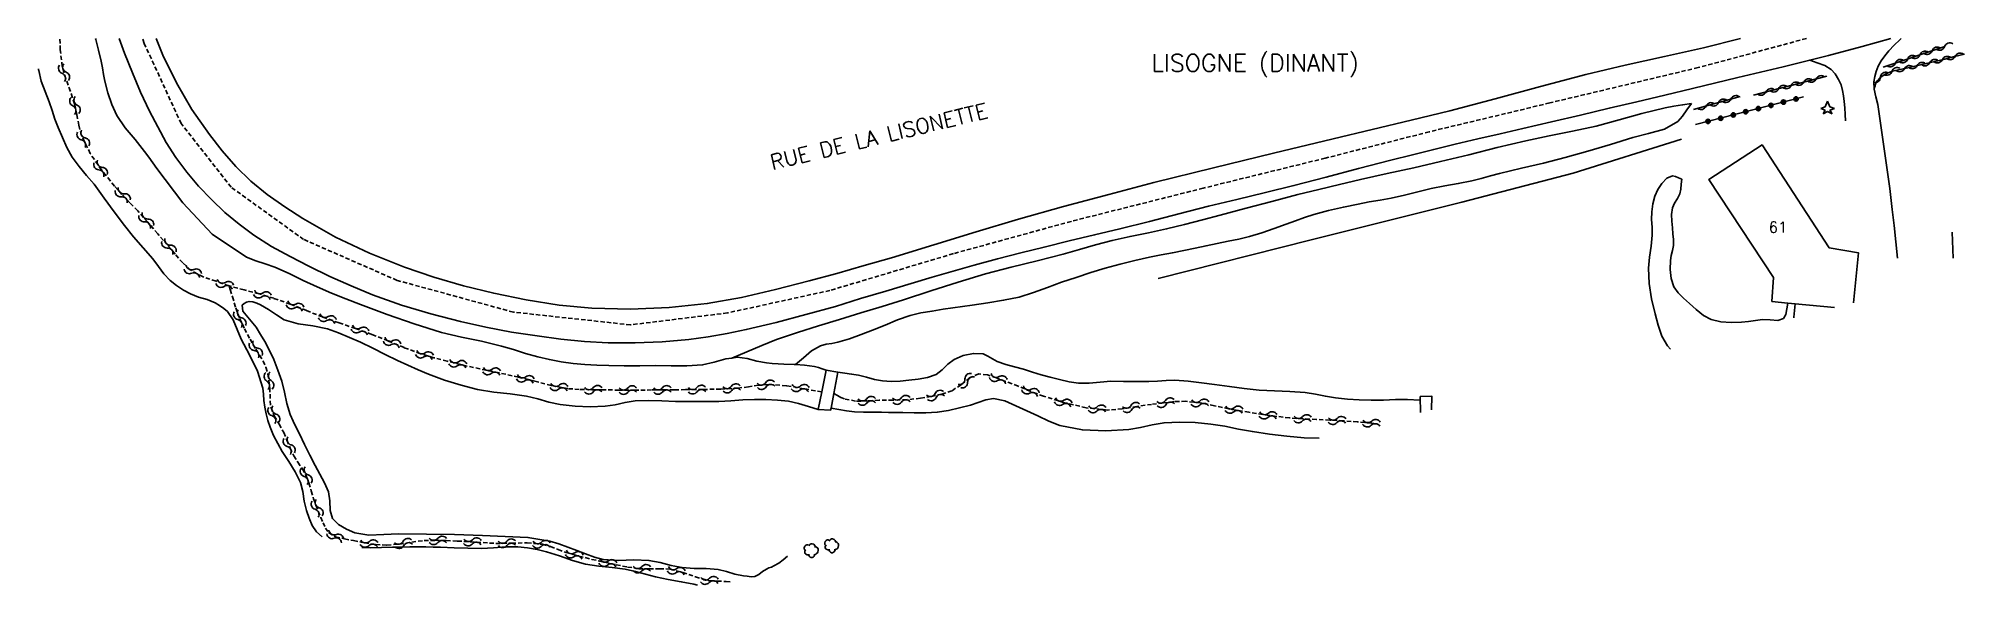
# Model space of a CAD drawing. Header units: millimetres. Extents: x 192000 to 193000, y 106000 to 107000.
# Drawn here: x 192301.9 to 192524.7, y 106936.7 to 107000 of the extents above; entities that cross this region are included whole.
import ezdxf
from ezdxf.enums import TextEntityAlignment as Align

# ---------------------------------------------------------------- set-up
doc = ezdxf.new("R2010")
doc.units = ezdxf.units.MM
doc.linetypes.add('DASHED', pattern=[0.75, 0.5, -0.25])
doc.layers.get('0').update_dxf_attribs({"linetype": 'CONTINUOUS'})
for name, color, linetype in [('W0001', 6, 'DASHED'), ('W0008', 7, 'CONTINUOUS'), ('W0017', 7, 'CONTINUOUS'), ('W0101', 7, 'CONTINUOUS'), ('W0120', 7, 'CONTINUOUS'), ('W0211', 2, 'CONTINUOUS'), ('W0214', 2, 'CONTINUOUS'), ('W0300', 7, 'CONTINUOUS'), ('W0303', 7, 'CONTINUOUS'), ('W0310', 3, 'CONTINUOUS'), ('W0323', 7, 'CONTINUOUS'), ('W0501', 5, 'DASHED'), ('W0510', 5, 'CONTINUOUS'), ('W0980', 7, 'CONTINUOUS'), ('W0989', 7, 'CONTINUOUS'), ('W0991', 7, 'CONTINUOUS')]:
    doc.layers.add(name, color=color, linetype=linetype)
doc.styles.get("Standard").update_dxf_attribs({"font": 'romans.shx', "width": 0.85})

msp = doc.modelspace()

# ---------------------------------------------------------------- texts
at = {"layer": 'W0980'}
msp.add_text('LISOGNE (DINANT)', height=2, dxfattribs=at).set_placement((192442.67, 106997.03), align=Align.MIDDLE)
at = {"layer": 'W0989'}
msp.add_text('RUE DE LA LISONETTE', height=1.75, rotation=13.6242, dxfattribs=at).set_placement((192386.83, 106984.78))
at = {"layer": 'W0991'}
msp.add_text('61', height=1.25, dxfattribs=at).set_placement((192503.16, 106978.16), align=Align.MIDDLE_CENTER)

# ---------------------------------------------------------------- blocks, each defined once
blk = doc.blocks.new('T303')
for p, q in [((-0.77, 0), (-0.28, 0.21)), ((-0.28, -0.21), (-0.77, 0)), ((-0.28, 0.21), (0, 0.83)), ((0, 0.83), (0.28, 0.21)), ((0.28, 0.21), (0.83, 0)), ((0.83, 0), (0.28, -0.21)), ((-0.49, -0.63), (-0.28, -0.21)), ((0, -0.35), (-0.49, -0.63)), ((0.56, -0.63), (0, -0.35)), ((0.28, -0.21), (0.56, -0.63))]:
    blk.add_line(p, q)
blk = doc.blocks.new('T300')
for p, q in [((-0.8, 0.51), (-0.86, 0.34)), ((-0.86, 0.34), (-0.86, 0.17)), ((-0.86, 0.17), (-0.74, 0.06)), ((-0.69, 0.63), (-0.8, 0.51)), ((-0.8, -0.06), (-0.74, 0.06)), ((-0.74, 0.06), (-0.69, 0.11)), ((-0.57, 0.69), (-0.69, 0.63)), ((-0.46, 0.69), (-0.57, 0.69)), ((-0.29, 0.63), (-0.46, 0.69)), ((-0.29, 0.63), (-0.17, 0.74)), ((-0.23, 0.57), (-0.29, 0.63)), ((-0.17, 0.74), (-0.06, 0.8)), ((-0.06, 0.8), (0.06, 0.8)), ((0.06, 0.8), (0.23, 0.74)), ((0.23, 0.74), (0.34, 0.63)), ((0.34, 0.63), (0.4, 0.51)), ((0.46, 0.46), (0.34, 0.46)), ((0.4, 0.51), (0.4, 0.46)), ((0.57, 0.4), (0.46, 0.46)), ((0.57, 0.4), (0.69, 0.29)), ((0.69, 0.29), (0.74, 0.17)), ((0.74, 0.06), (0.69, -0.17)), ((0.74, 0.17), (0.74, 0.06)), ((-0.8, -0.17), (-0.8, -0.06)), ((-0.8, -0.23), (-0.8, -0.17)), ((-0.74, -0.34), (-0.8, -0.23)), ((-0.69, -0.4), (-0.74, -0.34)), ((-0.51, -0.46), (-0.69, -0.4)), ((-0.4, -0.46), (-0.51, -0.46)), ((-0.4, -0.46), (-0.34, -0.46)), ((-0.34, -0.46), (-0.34, -0.4)), ((-0.34, -0.51), (-0.34, -0.46)), ((-0.29, -0.63), (-0.34, -0.51)), ((-0.17, -0.74), (-0.29, -0.63)), ((-0.06, -0.8), (-0.17, -0.74)), ((0.06, -0.8), (-0.06, -0.8)), ((0.17, -0.74), (0.06, -0.8)), ((0.23, -0.69), (0.17, -0.74)), ((0.29, -0.46), (0.23, -0.46)), ((0.29, -0.63), (0.23, -0.69)), ((0.46, -0.4), (0.29, -0.46)), ((0.34, -0.51), (0.29, -0.63)), ((0.34, -0.51), (0.34, -0.46)), ((0.57, -0.34), (0.46, -0.4)), ((0.63, -0.29), (0.57, -0.34)), ((0.69, -0.17), (0.63, -0.29))]:
    blk.add_line(p, q)
blk = doc.blocks.new('t323o')
at = {"color": 0, "linetype": 'Continuous'}
for radius in [0.25, 0.15]:
    blk.add_circle((0, 0), radius, dxfattribs=at)
blk = doc.blocks.new('t310o')
at = {"color": 0, "linetype": 'Continuous'}
for centre, start, end in [((-0.5, 0.38), 216.8699, 323.1304), ((0.5, -0.37), 36.8699, 143.1303)]:
    blk.add_arc(centre, 0.625, start, end, dxfattribs=at)
blk = doc.blocks.new('t500o')
at = {"color": 0, "linetype": 'Continuous'}
for centre, start, end in [((-0.5, 0.625), 216.8699, 323.1301), ((0.5, -0.125), 36.8699, 143.1301), ((0.5, -0.625), 36.8699, 143.1301), ((-0.5, 0.125), 216.8699, 323.1301)]:
    blk.add_arc(centre, 0.625, start, end, dxfattribs=at)

# ---------------------------------------------------------------- linework, layer by layer
at = {"layer": 'W0001'}
msp.add_lwpolyline([(192506.45, 107000), (192493.94, 106996.63), (192476.75, 106992.54), (192462.82, 106989.2), (192450.78, 106986.15), (192436.67, 106982.68), (192421.39, 106978.84), (192407.76, 106975.1), (192393.48, 106970.84), (192381.64, 106968.24), (192370.4, 106966.86), (192356.85, 106968.33), (192343.4, 106972.01), (192332.59, 106976.74), (192324.2, 106982.79), (192318.42, 106990.15), (192314.14, 106999.44), (192313.94, 107000)], dxfattribs=at)
at = {"layer": 'W0008'}
for points in [[(192311.26, 107000), (192311.88, 106998.29), (192312.77, 106996.03), (192313.73, 106993.79), (192314.77, 106991.59), (192315.71, 106989.76), (192316.7, 106987.96), (192317.79, 106986.23), (192319.06, 106984.53), (192320.44, 106982.9), (192321.91, 106981.35), (192323.47, 106979.88), (192325.12, 106978.5), (192326.84, 106977.23), (192328.88, 106975.93), (192331.02, 106974.76), (192333.19, 106973.65), (192335.61, 106972.47), (192338.07, 106971.36), (192340.56, 106970.34), (192343.9, 106969.15), (192347.3, 106968.12), (192350.73, 106967.23), (192353.68, 106966.58), (192356.64, 106966.03), (192359.62, 106965.57), (192362.34, 106965.21), (192365.07, 106964.94), (192367.81, 106964.78), (192370.93, 106964.76), (192374.06, 106964.88), (192377.17, 106965.16), (192379.38, 106965.48), (192381.59, 106965.87), (192383.79, 106966.32), (192387.25, 106967.13), (192390.68, 106968.07), (192394.11, 106969), (192397.03, 106969.89), (192399.95, 106970.77), (192402.87, 106971.65), (192405.3, 106972.37), (192407.74, 106973.09), (192410.18, 106973.78), (192412.86, 106974.5), (192415.56, 106975.18), (192418.25, 106975.86), (192421.17, 106976.57), (192424.1, 106977.27), (192427.02, 106977.97), (192430.44, 106978.84), (192433.85, 106979.72), (192437.27, 106980.59), (192440.56, 106981.38), (192443.86, 106982.17), (192447.15, 106982.98), (192450.89, 106983.94), (192454.64, 106984.94), (192458.38, 106985.93), (192460.86, 106986.55), (192463.34, 106987.17), (192465.82, 106987.77), (192468.43, 106988.38), (192471.03, 106988.97), (192473.64, 106989.57), (192476.97, 106990.35), (192480.3, 106991.13), (192483.64, 106991.92), (192486.85, 106992.68), (192490.06, 106993.44), (192493.27, 106994.21)], [(192494.56, 106998.92), (192490.02, 106997.91), (192485.48, 106996.9), (192480.95, 106995.83), (192475.69, 106994.46), (192470.45, 106993.02), (192465.2, 106991.63), (192460.71, 106990.53), (192456.21, 106989.46), (192451.7, 106988.39), (192444.78, 106986.72), (192437.86, 106985.05), (192430.96, 106983.32), (192425.73, 106981.96), (192420.51, 106980.57), (192415.3, 106979.11), (192410.4, 106977.64), (192405.51, 106976.12), (192400.61, 106974.63), (192397.44, 106973.71), (192394.26, 106972.8), (192391.07, 106971.94), (192387.17, 106970.94), (192383.24, 106970.01), (192379.29, 106969.32), (192374.86, 106968.85), (192370.4, 106968.66), (192365.95, 106968.78), (192362.14, 106969.15), (192358.35, 106969.75), (192354.59, 106970.52), (192351.1, 106971.37), (192347.64, 106972.37), (192344.24, 106973.53), (192340.21, 106975.15), (192336.27, 106977.02), (192332.5, 106979.16), (192330.41, 106980.5), (192328.38, 106981.93), (192326.47, 106983.49), (192324.76, 106985.18), (192323.17, 106987), (192321.68, 106988.89), (192319.66, 106991.8), (192317.86, 106994.88), (192316.29, 106998.06), (192315.53, 107000)], [(192493.27, 106994.21), (192498.52, 106995.47), (192503.78, 106996.73), (192506.83, 106997.5), (192509.02, 106998.05), (192512.89, 106999.09), (192516.21, 107000)], [(192498.84, 107000), (192494.56, 106998.92)]]:
    msp.add_lwpolyline(points, dxfattribs=at)
at = {"layer": 'W0017'}
for points in [[(192516.99, 106974.59), (192516.8, 106976.46), (192516.61, 106978.34), (192516.39, 106980.2), (192516.09, 106982.64), (192515.75, 106985.08), (192515.41, 106987.51), (192515.18, 106989.13), (192514.95, 106990.74), (192514.7, 106992.35), (192514.5, 106993.24), (192514.29, 106994.12), (192514.24, 106994.99), (192514.35, 106995.6), (192514.52, 106996.2), (192514.76, 106996.78), (192515.1, 106997.41), (192515.52, 106998), (192515.98, 106998.57), (192516.59, 106999.23), (192517.25, 106999.84), (192517.41, 107000)], [(192506.83, 106997.5), (192507.7, 106997.19), (192508.57, 106996.88), (192509.31, 106996.43), (192509.78, 106995.9), (192510.16, 106995.27), (192510.46, 106994.62), (192510.64, 106994), (192510.74, 106993.36), (192510.83, 106992.72), (192510.89, 106991.97), (192510.93, 106991.22), (192510.96, 106990.46)]]:
    msp.add_lwpolyline(points, dxfattribs=at)
at = {"layer": 'W0101'}
for points in [[(192502.44, 106969.55), (192502.63, 106972.35), (192495.16, 106983.67), (192501.32, 106987.69), (192509.09, 106975.77), (192512.46, 106975.2), (192511.89, 106969.41)], [(192509.69, 106968.85), (192505.16, 106969.29), (192504.3, 106969.37), (192502.44, 106969.55)]]:
    msp.add_lwpolyline(points, dxfattribs=at)
at = {"layer": 'W0120'}
msp.add_lwpolyline([(192392.13, 106957.08), (192392.53, 106959.1), (192393.03, 106961.63), (192394.39, 106961.4), (192393.93, 106958.93), (192393.61, 106957.23), (192393.56, 106956.99)], close=True, dxfattribs=at)
for points in [[(192461.78, 106958.55), (192463.11, 106958.62), (192463.09, 106957.04)], [(192461.82, 106956.72), (192461.78, 106958.55)]]:
    msp.add_lwpolyline(points, dxfattribs=at)
at = {"layer": 'W0211'}
for points in [[(192493.14, 106992.48), (192492.13, 106992.31), (192491.12, 106992.15), (192490.11, 106991.96), (192487.43, 106991.33), (192484.77, 106990.58), (192482.11, 106989.87), (192479.4, 106989.28), (192476.68, 106988.73), (192473.98, 106988.15), (192470.68, 106987.37), (192467.4, 106986.55), (192464.11, 106985.75), (192461.04, 106985.05), (192457.96, 106984.36), (192454.88, 106983.67), (192452.45, 106983.1), (192450.03, 106982.52), (192447.61, 106981.93), (192444.61, 106981.15), (192441.63, 106980.35), (192438.64, 106979.55), (192436.57, 106979.01), (192434.5, 106978.47), (192432.42, 106977.96), (192430.32, 106977.51), (192428.21, 106977.1), (192426.12, 106976.63), (192424.22, 106976.12), (192422.34, 106975.57), (192420.46, 106975.04), (192417.46, 106974.27), (192414.46, 106973.54), (192411.47, 106972.76), (192408.3, 106971.8), (192405.14, 106970.78), (192401.98, 106969.77), (192399.51, 106969), (192397.05, 106968.24), (192394.58, 106967.47), (192392.15, 106966.73), (192389.72, 106965.99), (192387.31, 106965.16), (192385.58, 106964.47), (192383.86, 106963.74), (192382.14, 106963.01)], [(192504.3, 106969.37), (192504.18, 106968.72), (192504.06, 106968.07), (192503.8, 106967.59), (192503.14, 106967.37), (192502.26, 106967.43), (192501.39, 106967.47), (192500.57, 106967.37), (192499.76, 106967.25), (192498.95, 106967.17), (192497.76, 106967.13), (192496.56, 106967.19), (192495.44, 106967.46), (192494.54, 106967.95), (192493.71, 106968.62), (192492.92, 106969.33), (192492.24, 106969.93), (192491.6, 106970.57), (192491.11, 106971.27), (192490.8, 106972.22), (192490.69, 106973.26), (192490.72, 106974.3), (192490.82, 106974.88), (192490.96, 106975.46), (192491.06, 106976.05), (192491.06, 106976.72), (192491, 106977.4), (192490.96, 106978.08), (192490.9, 106978.86), (192490.86, 106979.65), (192490.95, 106980.4), (192491.2, 106980.94), (192491.53, 106981.47), (192491.79, 106982.02), (192491.91, 106982.57), (192491.98, 106983.15), (192492.04, 106983.73)]]:
    msp.add_lwpolyline(points, dxfattribs=at)
at = {"layer": 'W0214'}
for points in [[(192493.14, 106992.48), (192492.63, 106991.75), (192492.13, 106991.02), (192491.56, 106990.38), (192490.02, 106989.5), (192488.2, 106989.01), (192486.38, 106988.54), (192483.78, 106987.72), (192481.17, 106986.95), (192478.55, 106986.22), (192476.03, 106985.59), (192473.49, 106984.99), (192470.96, 106984.38), (192469.89, 106984.09), (192468.82, 106983.79), (192467.74, 106983.52), (192466.18, 106983.2), (192464.61, 106982.93), (192463.05, 106982.63), (192461.5, 106982.26), (192459.95, 106981.88), (192458.4, 106981.52), (192457.14, 106981.29), (192455.87, 106981.08), (192454.61, 106980.84), (192452.88, 106980.49), (192451.16, 106980.11), (192449.46, 106979.65), (192448.39, 106979.29), (192447.33, 106978.91), (192446.26, 106978.52), (192444.86, 106978.01), (192443.45, 106977.51), (192442.03, 106977.07), (192440.79, 106976.78), (192439.54, 106976.54), (192438.28, 106976.29), (192437, 106976.02), (192435.72, 106975.74), (192434.44, 106975.47), (192433.11, 106975.21), (192431.79, 106974.95), (192430.46, 106974.68), (192428.74, 106974.29), (192427.04, 106973.87), (192425.34, 106973.41), (192423.65, 106972.9), (192421.96, 106972.35), (192420.28, 106971.79), (192418.65, 106971.2), (192417.02, 106970.59), (192415.37, 106970.08), (192413.57, 106969.7), (192411.74, 106969.42), (192409.92, 106969.15), (192408.8, 106968.99), (192407.69, 106968.83), (192406.58, 106968.66), (192405.3, 106968.46), (192404.01, 106968.24), (192402.75, 106967.95), (192401.29, 106967.44), (192399.85, 106966.84), (192398.41, 106966.25), (192397.08, 106965.75), (192395.74, 106965.26), (192394.38, 106964.85), (192393.71, 106964.72), (192393.03, 106964.61), (192392.38, 106964.43), (192391.36, 106963.84), (192390.43, 106963.05), (192389.5, 106962.26)], [(192490.72, 106964.04), (192490.37, 106964.42), (192489.73, 106965.55), (192489.3, 106966.84), (192488.95, 106968.15), (192488.54, 106969.88), (192488.27, 106971.65), (192488.18, 106973.43), (192488.28, 106974.7), (192488.48, 106975.97), (192488.61, 106977.24), (192488.59, 106978.15), (192488.54, 106979.05), (192488.57, 106979.95), (192488.7, 106980.85), (192488.9, 106981.74), (192489.26, 106982.54), (192489.73, 106983.22), (192490.3, 106983.83), (192490.95, 106984.1), (192491.3, 106984.04), (192491.67, 106983.88), (192492.04, 106983.73)], [(192505.16, 106969.29), (192505.08, 106968.51), (192505.01, 106967.74), (192504.99, 106967.66)]]:
    msp.add_lwpolyline(points, dxfattribs=at)
at = {"layer": 'W0300'}
for points in [[(192492, 106988.36), (192479.46, 106984.41), (192466.57, 106981.06), (192449.16, 106976.7), (192431.45, 106972.23)], [(192523.33, 106977.6), (192523.43, 106974.57)]]:
    msp.add_lwpolyline(points, dxfattribs=at)
at = {"layer": 'W0310'}
for points in [[(192515.33, 106996.67), (192522.46, 106999.07)], [(192514.3, 106994.23), (192514.39, 106994.53), (192514.49, 106994.83), (192514.62, 106995.1), (192514.93, 106995.44), (192515.32, 106995.71), (192515.73, 106995.94), (192516.4, 106996.21), (192517.12, 106996.37), (192517.85, 106996.52), (192519, 106996.8), (192520.16, 106997.06), (192521.31, 106997.33), (192522.45, 106997.62), (192523.6, 106997.91), (192524.74, 106998.2)], [(192508.82, 106995.65), (192500.33, 106993.45)], [(192498.78, 106993.3), (192493.39, 106991.77)]]:
    msp.add_lwpolyline(points, dxfattribs=at)
at = {"layer": 'W0323'}
msp.add_lwpolyline([(192493.63, 106990.03), (192506.11, 106993.23)], dxfattribs=at)
at = {"layer": 'W0501'}
for points in [[(192323.96, 106971.37), (192322.45, 106971.9), (192320.95, 106972.42), (192319.58, 106973.15), (192318.61, 106974.02), (192317.73, 106975.04), (192316.87, 106976.07), (192315.71, 106977.39), (192314.56, 106978.73), (192313.4, 106980.05), (192312.49, 106981), (192311.57, 106981.94), (192310.7, 106982.92), (192309.23, 106984.75), (192307.9, 106986.69), (192306.9, 106988.76), (192306.58, 106989.96), (192306.35, 106991.2), (192306.09, 106992.43), (192305.61, 106993.88), (192305.09, 106995.32), (192304.66, 106996.77), (192304.43, 106998.69), (192304.39, 107000)], [(192392.53, 106959.1), (192390.48, 106959.46), (192388.44, 106959.82), (192386.39, 106959.96), (192385.22, 106959.86), (192384.04, 106959.69), (192382.87, 106959.54), (192380.83, 106959.43), (192378.79, 106959.38), (192376.75, 106959.36), (192375.45, 106959.34), (192374.15, 106959.33), (192372.85, 106959.32), (192370.96, 106959.31), (192369.08, 106959.31), (192367.19, 106959.34), (192365.84, 106959.35), (192364.48, 106959.38), (192363.14, 106959.48), (192361.23, 106959.83), (192359.34, 106960.33), (192357.45, 106960.82), (192355.21, 106961.3), (192352.98, 106961.76), (192350.76, 106962.27), (192349.2, 106962.65), (192347.65, 106963.06), (192346.11, 106963.52), (192344.22, 106964.22), (192342.35, 106965), (192340.48, 106965.76), (192338.58, 106966.44), (192336.68, 106967.1), (192334.78, 106967.77), (192332.91, 106968.51), (192331.04, 106969.25), (192329.15, 106969.93), (192327.43, 106970.45), (192325.7, 106970.91), (192323.96, 106971.37)], [(192323.96, 106971.37), (192324.09, 106970.94), (192324.35, 106970.11), (192324.73, 106968.84), (192325.18, 106967.61), (192325.75, 106966.4), (192326.39, 106965.21), (192327.05, 106964.04), (192327.47, 106963.35), (192327.89, 106962.67), (192328.23, 106961.96), (192328.44, 106961.19), (192328.57, 106960.38), (192328.66, 106959.57), (192328.7, 106958.82), (192328.71, 106958.07), (192328.8, 106957.33), (192329.19, 106956.33), (192329.74, 106955.37), (192330.28, 106954.41), (192330.66, 106953.51), (192331.03, 106952.6), (192331.44, 106951.71), (192331.91, 106950.96), (192332.42, 106950.22), (192332.86, 106949.46), (192333.2, 106948.56), (192333.46, 106947.64), (192333.74, 106946.71), (192334.01, 106946), (192334.28, 106945.28), (192334.58, 106944.58), (192334.83, 106943.96), (192335.11, 106943.34), (192335.47, 106942.83), (192336.29, 106942.34), (192337.31, 106942.09), (192338.35, 106941.89), (192339.63, 106941.62), (192340.93, 106941.44), (192342.23, 106941.37), (192343.66, 106941.48), (192345.09, 106941.72), (192346.52, 106941.89), (192347.8, 106941.92), (192349.09, 106941.89), (192350.38, 106941.84), (192351.86, 106941.76), (192353.35, 106941.65), (192354.83, 106941.56), (192356.64, 106941.59), (192358.45, 106941.64), (192360.22, 106941.46), (192361.13, 106941.19), (192362.04, 106940.85), (192362.95, 106940.53), (192364.43, 106940.1), (192365.94, 106939.72), (192367.45, 106939.38), (192368.75, 106939.09), (192370.05, 106938.83), (192371.37, 106938.64), (192372.56, 106938.61), (192373.76, 106938.64), (192374.95, 106938.59), (192376.44, 106938.21), (192377.91, 106937.69), (192379.4, 106937.29), (192380.44, 106937.2), (192381.49, 106937.16), (192381.92, 106937.12)], [(192456.67, 106955.41), (192456.12, 106955.48), (192454.52, 106955.62), (192452.91, 106955.74), (192451.31, 106955.84), (192449.76, 106955.92), (192448.21, 106955.99), (192446.66, 106956.09), (192444.31, 106956.37), (192441.96, 106956.75), (192439.62, 106957.14), (192437.97, 106957.48), (192436.32, 106957.83), (192434.66, 106958.01), (192433.34, 106957.97), (192432.02, 106957.82), (192430.7, 106957.66), (192429, 106957.41), (192427.3, 106957.13), (192425.61, 106957), (192423.11, 106957.26), (192420.62, 106957.85), (192418.18, 106958.6), (192416.71, 106959.15), (192415.25, 106959.77), (192413.78, 106960.32), (192412.74, 106960.72), (192411.7, 106961.08), (192410.7, 106961.18), (192409.65, 106960.73), (192408.65, 106959.92), (192407.6, 106959.24), (192406.42, 106958.84), (192405.19, 106958.57), (192403.95, 106958.36), (192402.37, 106958.2), (192400.77, 106958.14), (192399.16, 106958.13), (192397.81, 106958.06), (192396.45, 106958.03), (192395.17, 106958.28), (192394.75, 106958.47), (192394.34, 106958.7), (192393.93, 106958.93)]]:
    msp.add_lwpolyline(points, dxfattribs=at)
at = {"layer": 'W0510'}
for points in [[(192393.03, 106961.63), (192392.59, 106961.77), (192392.15, 106961.91), (192391.71, 106962.02), (192390.53, 106962.21), (192389.5, 106962.26), (192389.33, 106962.27), (192388.13, 106962.32), (192387.47, 106962.36), (192386.81, 106962.39), (192386.15, 106962.45), (192385.02, 106962.67), (192383.89, 106962.96), (192382.76, 106963.1), (192382.14, 106963.01), (192381.43, 106962.91), (192380.1, 106962.53), (192378.75, 106962.22), (192376.94, 106962.1), (192375.11, 106962.12), (192373.28, 106962.15), (192371.48, 106962.13), (192369.69, 106962.12), (192367.89, 106962.15), (192366.51, 106962.2), (192365.14, 106962.26), (192363.77, 106962.38), (192362.39, 106962.58), (192361.03, 106962.84), (192359.67, 106963.14), (192358.27, 106963.54), (192356.88, 106963.99), (192355.49, 106964.41), (192353.18, 106964.96), (192350.84, 106965.44), (192348.53, 106965.99), (192345.37, 106966.96), (192342.25, 106968.05), (192339.16, 106969.22), (192337.48, 106969.87), (192335.81, 106970.54), (192334.15, 106971.24), (192332.52, 106972.01), (192330.9, 106972.81), (192329.25, 106973.54), (192328.15, 106973.92), (192327.05, 106974.28), (192325.98, 106974.69), (192322, 106977.35), (192318.63, 106980.99), (192315.62, 106984.94), (192315.14, 106985.6), (192314.67, 106986.27), (192314.19, 106986.94), (192313.08, 106988.31), (192311.93, 106989.65), (192310.98, 106991.1), (192310.4, 106992.36), (192309.94, 106993.7), (192309.58, 106995.05), (192309.42, 106995.82), (192309.3, 106996.6), (192309.17, 106997.38), (192308.87, 106998.64), (192308.54, 106999.89), (192308.51, 107000)], [(192301.92, 106996.5), (192301.92, 106996.43), (192301.93, 106996.36), (192301.94, 106996.29), (192302.23, 106995.06), (192302.68, 106993.86), (192303.14, 106992.67), (192303.48, 106991.67), (192303.82, 106990.67), (192304.2, 106989.69), (192304.68, 106988.53), (192305.21, 106987.38), (192305.81, 106986.28), (192306.6, 106985.19), (192307.48, 106984.16), (192308.35, 106983.13), (192309.52, 106981.54), (192310.66, 106979.93), (192311.85, 106978.35), (192312.92, 106977.05), (192314.03, 106975.78), (192315.13, 106974.5), (192315.78, 106973.63), (192316.42, 106972.76), (192317.15, 106971.98), (192317.88, 106971.4), (192318.67, 106970.88), (192319.5, 106970.43), (192320.44, 106970.07), (192321.42, 106969.79), (192322.35, 106969.41), (192322.85, 106969.11), (192323.34, 106968.77), (192323.78, 106968.4), (192324.44, 106967.45), (192324.9, 106966.34), (192325.35, 106965.22), (192326.31, 106963.37), (192327.24, 106961.5), (192327.86, 106959.55), (192327.95, 106958.82), (192328, 106958.09), (192328.08, 106957.35), (192328.24, 106956.57), (192328.45, 106955.79), (192328.7, 106955.03), (192329.11, 106954.07), (192329.61, 106953.14), (192330.11, 106952.22), (192330.86, 106951.03), (192331.62, 106949.86), (192332.24, 106948.62), (192332.49, 106947.56), (192332.65, 106946.45), (192332.9, 106945.38), (192333.21, 106944.5), (192333.58, 106943.65), (192334.08, 106942.91), (192334.74, 106942.32)], [(192388.58, 106940.07), (192388.07, 106939.68), (192387.55, 106939.29), (192387, 106938.95), (192386.71, 106938.83), (192386.42, 106938.72), (192386.13, 106938.6), (192385.68, 106938.3), (192385.24, 106937.97), (192384.78, 106937.75), (192384.35, 106937.71), (192383.91, 106937.76), (192383.46, 106937.82), (192382.48, 106938.02), (192381.51, 106938.32), (192380.53, 106938.55), (192379.15, 106938.66), (192377.76, 106938.67), (192376.38, 106938.76), (192375.1, 106939.02), (192373.82, 106939.35), (192372.54, 106939.6), (192370.78, 106939.65), (192369, 106939.57), (192367.26, 106939.7), (192366.23, 106939.99), (192365.21, 106940.37), (192364.2, 106940.75), (192363.16, 106941.12), (192362.13, 106941.5), (192361.08, 106941.82), (192358.53, 106942.25), (192355.92, 106942.38), (192353.3, 106942.47), (192350.06, 106942.59), (192346.81, 106942.64), (192343.56, 106942.68), (192341.85, 106942.6), (192340.14, 106942.51), (192338.53, 106942.78), (192337.56, 106943.2), (192336.63, 106943.74), (192335.93, 106944.44), (192335.64, 106945.38), (192335.61, 106946.49), (192335.46, 106947.55), (192335.02, 106948.58), (192334.47, 106949.57), (192333.91, 106950.57), (192333.3, 106951.79), (192332.7, 106953.02), (192332.1, 106954.25), (192331.73, 106954.99), (192331.36, 106955.73), (192331.02, 106956.49), (192330.65, 106957.76), (192330.38, 106959.07), (192330.05, 106960.35), (192329.62, 106961.61), (192329.13, 106962.86), (192328.58, 106964.06), (192328.11, 106964.92), (192327.6, 106965.76), (192327.08, 106966.6), (192326.32, 106967.51), (192325.54, 106968.43), (192325.49, 106969.15), (192325.71, 106969.32), (192325.99, 106969.47), (192326.27, 106969.57), (192326.71, 106969.54), (192327.16, 106969.36), (192327.61, 106969.16), (192328.54, 106968.64), (192329.43, 106968), (192330.35, 106967.45), (192331.96, 106966.99), (192333.67, 106966.74), (192335.34, 106966.4), (192336.64, 106965.93), (192337.91, 106965.4), (192339.17, 106964.84), (192340.61, 106964.15), (192342.03, 106963.42), (192343.46, 106962.72), (192344.64, 106962.18), (192345.83, 106961.65), (192347.03, 106961.16), (192348.9, 106960.47), (192350.8, 106959.87), (192352.72, 106959.38), (192354.59, 106959.07), (192356.49, 106958.88), (192358.37, 106958.6), (192359.68, 106958.28), (192360.97, 106957.93), (192362.28, 106957.65), (192364, 106957.44), (192365.75, 106957.37), (192367.48, 106957.44), (192368.63, 106957.62), (192369.77, 106957.88), (192370.93, 106958.07), (192372.48, 106958.12), (192374.04, 106958.05), (192375.61, 106958), (192377.28, 106957.98), (192378.95, 106957.97), (192380.63, 106957.99), (192382.01, 106958.07), (192383.39, 106958.18), (192384.76, 106958.23), (192386.08, 106958.22), (192387.4, 106958.16), (192388.7, 106958.01), (192389.85, 106957.75), (192390.99, 106957.42), (192392.13, 106957.08)], [(192461.73, 106958.15), (192460.31, 106958.23), (192458.91, 106958.21), (192457.51, 106958.16), (192456.1, 106958.15), (192454.72, 106958.19), (192453.35, 106958.27), (192451.98, 106958.4), (192450.8, 106958.59), (192449.64, 106958.83), (192448.47, 106959.02), (192446.7, 106959.16), (192444.92, 106959.22), (192443.15, 106959.31), (192441.42, 106959.5), (192439.7, 106959.72), (192437.98, 106959.94), (192436.45, 106960.15), (192434.93, 106960.36), (192433.4, 106960.46), (192432.39, 106960.43), (192431.37, 106960.35), (192430.36, 106960.29), (192428.9, 106960.29), (192427.45, 106960.32), (192425.99, 106960.33), (192424.74, 106960.24), (192423.48, 106960.12), (192422.24, 106960.12), (192421.14, 106960.28), (192420.04, 106960.53), (192418.95, 106960.81), (192417.92, 106961.09), (192416.9, 106961.4), (192415.88, 106961.72), (192414.85, 106961.99), (192413.82, 106962.26), (192412.82, 106962.62), (192412.28, 106962.93), (192411.75, 106963.25), (192411.2, 106963.49), (192410.08, 106963.56), (192408.91, 106963.3), (192407.84, 106962.84), (192407.13, 106962.3), (192406.48, 106961.65), (192405.78, 106961.11), (192404.78, 106960.76), (192403.7, 106960.58), (192402.61, 106960.46), (192401.6, 106960.36), (192400.58, 106960.32), (192399.57, 106960.37), (192398.64, 106960.55), (192397.72, 106960.8), (192396.79, 106961.03), (192395.99, 106961.17), (192395.19, 106961.28), (192394.39, 106961.4)], [(192393.61, 106957.23), (192394.51, 106957.07), (192395.41, 106956.92), (192396.32, 106956.8), (192397.36, 106956.75), (192398.41, 106956.75), (192399.46, 106956.75), (192400.27, 106956.73), (192401.09, 106956.72), (192401.9, 106956.71), (192403.24, 106956.69), (192404.57, 106956.67), (192405.9, 106956.74), (192407.18, 106956.96), (192408.46, 106957.26), (192409.73, 106957.58), (192410.63, 106957.87), (192411.52, 106958.17), (192412.4, 106958.32), (192413.7, 106958.08), (192414.99, 106957.5), (192416.26, 106956.89), (192417.53, 106956.32), (192418.8, 106955.72), (192420.08, 106955.22), (192422.69, 106954.7), (192425.39, 106954.58), (192428.07, 106954.75), (192429.42, 106954.98), (192430.77, 106955.29), (192432.13, 106955.52), (192433.93, 106955.61), (192435.75, 106955.54), (192437.56, 106955.38), (192439.16, 106955.13), (192440.75, 106954.8), (192442.35, 106954.5), (192444.35, 106954.21), (192446.35, 106953.96), (192448.36, 106953.79), (192450.07, 106953.74)], [(192339.33, 106941.08), (192340.3, 106941.06), (192341.58, 106941.09), (192342.86, 106941.12), (192343.87, 106941.14), (192344.88, 106941.16), (192345.88, 106941.17), (192346.73, 106941.16), (192347.59, 106941.14), (192348.44, 106941.12), (192350.01, 106941.06), (192351.58, 106941), (192353.16, 106940.98), (192354.56, 106941.06), (192355.97, 106941.18), (192357.36, 106941.18), (192358.48, 106941.05), (192359.59, 106940.85), (192360.69, 106940.6), (192362.2, 106940.14), (192363.69, 106939.6), (192365.2, 106939.16), (192366.73, 106938.93), (192368.27, 106938.79), (192369.8, 106938.58), (192370.97, 106938.31), (192372.14, 106937.99), (192373.3, 106937.7), (192374.78, 106937.4), (192376.27, 106937.13), (192377.74, 106936.84), (192378.17, 106936.72)]]:
    msp.add_lwpolyline(points, dxfattribs=at)

# ---------------------------------------------------------------- block references
at = {"layer": 'W0300', "rotation": 359.9999899820874}
for p in [(192391.37, 106940.72), (192393.73, 106941.28)]:
    msp.add_blockref('T300', p, dxfattribs=at)
at = {"layer": 'W0303', "rotation": 359.9999899820874}
msp.add_blockref('T303', (192508.89, 106991.9), dxfattribs=at)
at = {"layer": 'W0310'}
for p, rotation in [((192519.59, 106998.1), 18.55768920546868), ((192521.01, 106998.58), 18.55768920546868), ((192522.44, 106999.06), 18.55768920546868), ((192523.65, 106997.92), 14.23657754484978), ((192515.02, 106995.5), 35.06115832376173), ((192516.35, 106996.19), 21.34493773487316), ((192516.75, 106997.15), 18.55768920546868), ((192517.81, 106996.51), 11.90058968807619), ((192518.17, 106997.62), 18.55768920546868), ((192519.27, 106996.86), 12.8750015601025), ((192520.73, 106997.2), 13.168547285166), ((192522.19, 106997.55), 13.94192951274127), ((192501.78, 106993.83), 194.5072613539575), ((192503.24, 106994.2), 194.5072613539575), ((192504.69, 106994.58), 194.5072613539575), ((192506.14, 106994.96), 194.5072613539575), ((192507.59, 106995.33), 194.5072613539575), ((192494.84, 106992.18), 195.8442783716231), ((192496.28, 106992.59), 195.8442783716231), ((192497.72, 106993), 195.8442783716231)]:
    msp.add_blockref('t310o', p, dxfattribs=dict(at, rotation=rotation))
at = {"layer": 'W0323', "rotation": 14.36516027010605}
for p in [(192499.44, 106991.52), (192500.9, 106991.89), (192502.35, 106992.26), (192503.8, 106992.64), (192505.25, 106993.01), (192495.08, 106990.4), (192496.54, 106990.77), (192497.99, 106991.15)]:
    msp.add_blockref('t323o', p, dxfattribs=at)
at = {"layer": 'W0501'}
for p, rotation in [((192304.87, 106996.04), 106.1786836166476), ((192306.13, 106992.25), 102.0437651859777), ((192307.09, 106988.38), 115.6867255394968), ((192309.1, 106984.94), 124.4871982611054), ((192311.66, 106981.86), 134.291158851385), ((192314.38, 106978.94), 131.3878100518218), ((192317, 106975.91), 130.1559996248301), ((192319.77, 106973.05), 151.9144715363284), ((192323.46, 106971.54), 160.737036779397), ((192327.82, 106970.33), 163.3924827478889), ((192331.6, 106969.03), 158.1721112760478), ((192325.2, 106967.57), 295.1897581414651), ((192335.33, 106967.58), 160.4590230050503), ((192327.06, 106964.03), 301.5042667194908), ((192339.11, 106966.26), 160.2161062911283), ((192342.83, 106964.8), 157.2212465402223), ((192346.57, 106963.38), 163.3418845111185), ((192350.43, 106962.35), 166.0763728270306), ((192328.57, 106960.38), 276.4719772331405), ((192354.34, 106961.48), 168.29112631203), ((192358.24, 106960.61), 165.4802593209798), ((192386.08, 106959.93), 184.7717194834122), ((192409.25, 106960.4), 218.7575944463283), ((192412.96, 106960.64), 159.249505962336), ((192362.13, 106959.66), 169.5869587926418), ((192366.1, 106959.35), 179.3652869009228), ((192370.1, 106959.31), 179.9696365795606), ((192374.1, 106959.33), 180.3087502496837), ((192378.1, 106959.37), 180.7298430639694), ((192382.1, 106959.5), 183.3169682082186), ((192390.04, 106959.54), 169.9616550840657), ((192397.74, 106958.06), 181.2683340295828), ((192401.74, 106958.17), 182.0377542535206), ((192405.7, 106958.68), 192.5485189935804), ((192416.68, 106959.17), 157.0537702169529), ((192420.47, 106957.89), 162.8361881332168), ((192432.32, 106957.86), 186.2640132574843), ((192436.3, 106957.83), 173.633259605488), ((192329.14, 106956.45), 291.1371690903757), ((192424.39, 106957.13), 174.2689934981594), ((192428.36, 106957.3), 189.3857893928499), ((192440.23, 106957.04), 170.3709938583323), ((192444.17, 106956.39), 170.9621419790775), ((192448.15, 106955.99), 176.1539699102231), ((192452.15, 106955.79), 176.2570117044821), ((192456.13, 106955.48), 173.2762905427647), ((192330.91, 106952.88), 291.9640579313241), ((192332.88, 106949.4), 290.7877264359681), ((192334.15, 106945.61), 290.8977655000231), ((192336.25, 106942.37), 329.1906236742614), ((192340.16, 106941.55), 352.1288180628185), ((192344.14, 106941.56), 9.579398221175165), ((192348.12, 106941.91), 358.7546357336255), ((192352.11, 106941.74), 355.7636052008791), ((192356.11, 106941.58), 0.8238869422875813), ((192360.1, 106941.47), 354.090541942812), ((192363.9, 106940.25), 343.9529438444937), ((192367.79, 106939.3), 347.4758554132903), ((192371.72, 106938.63), 358.5102609977369), ((192375.7, 106938.4), 346.0450527122264), ((192379.53, 106937.28), 354.8254792838367)]:
    msp.add_blockref('t500o', p, dxfattribs=dict(at, rotation=rotation))

msp.set_redraw_order([(e.dxf.handle, doc.entitydb.next_handle()) for e in msp.query("TEXT MTEXT ATTDEF DIMENSION ARC_DIMENSION")])  # texts and dimensions are drawn at this point

doc.saveas('drawing.dxf')
